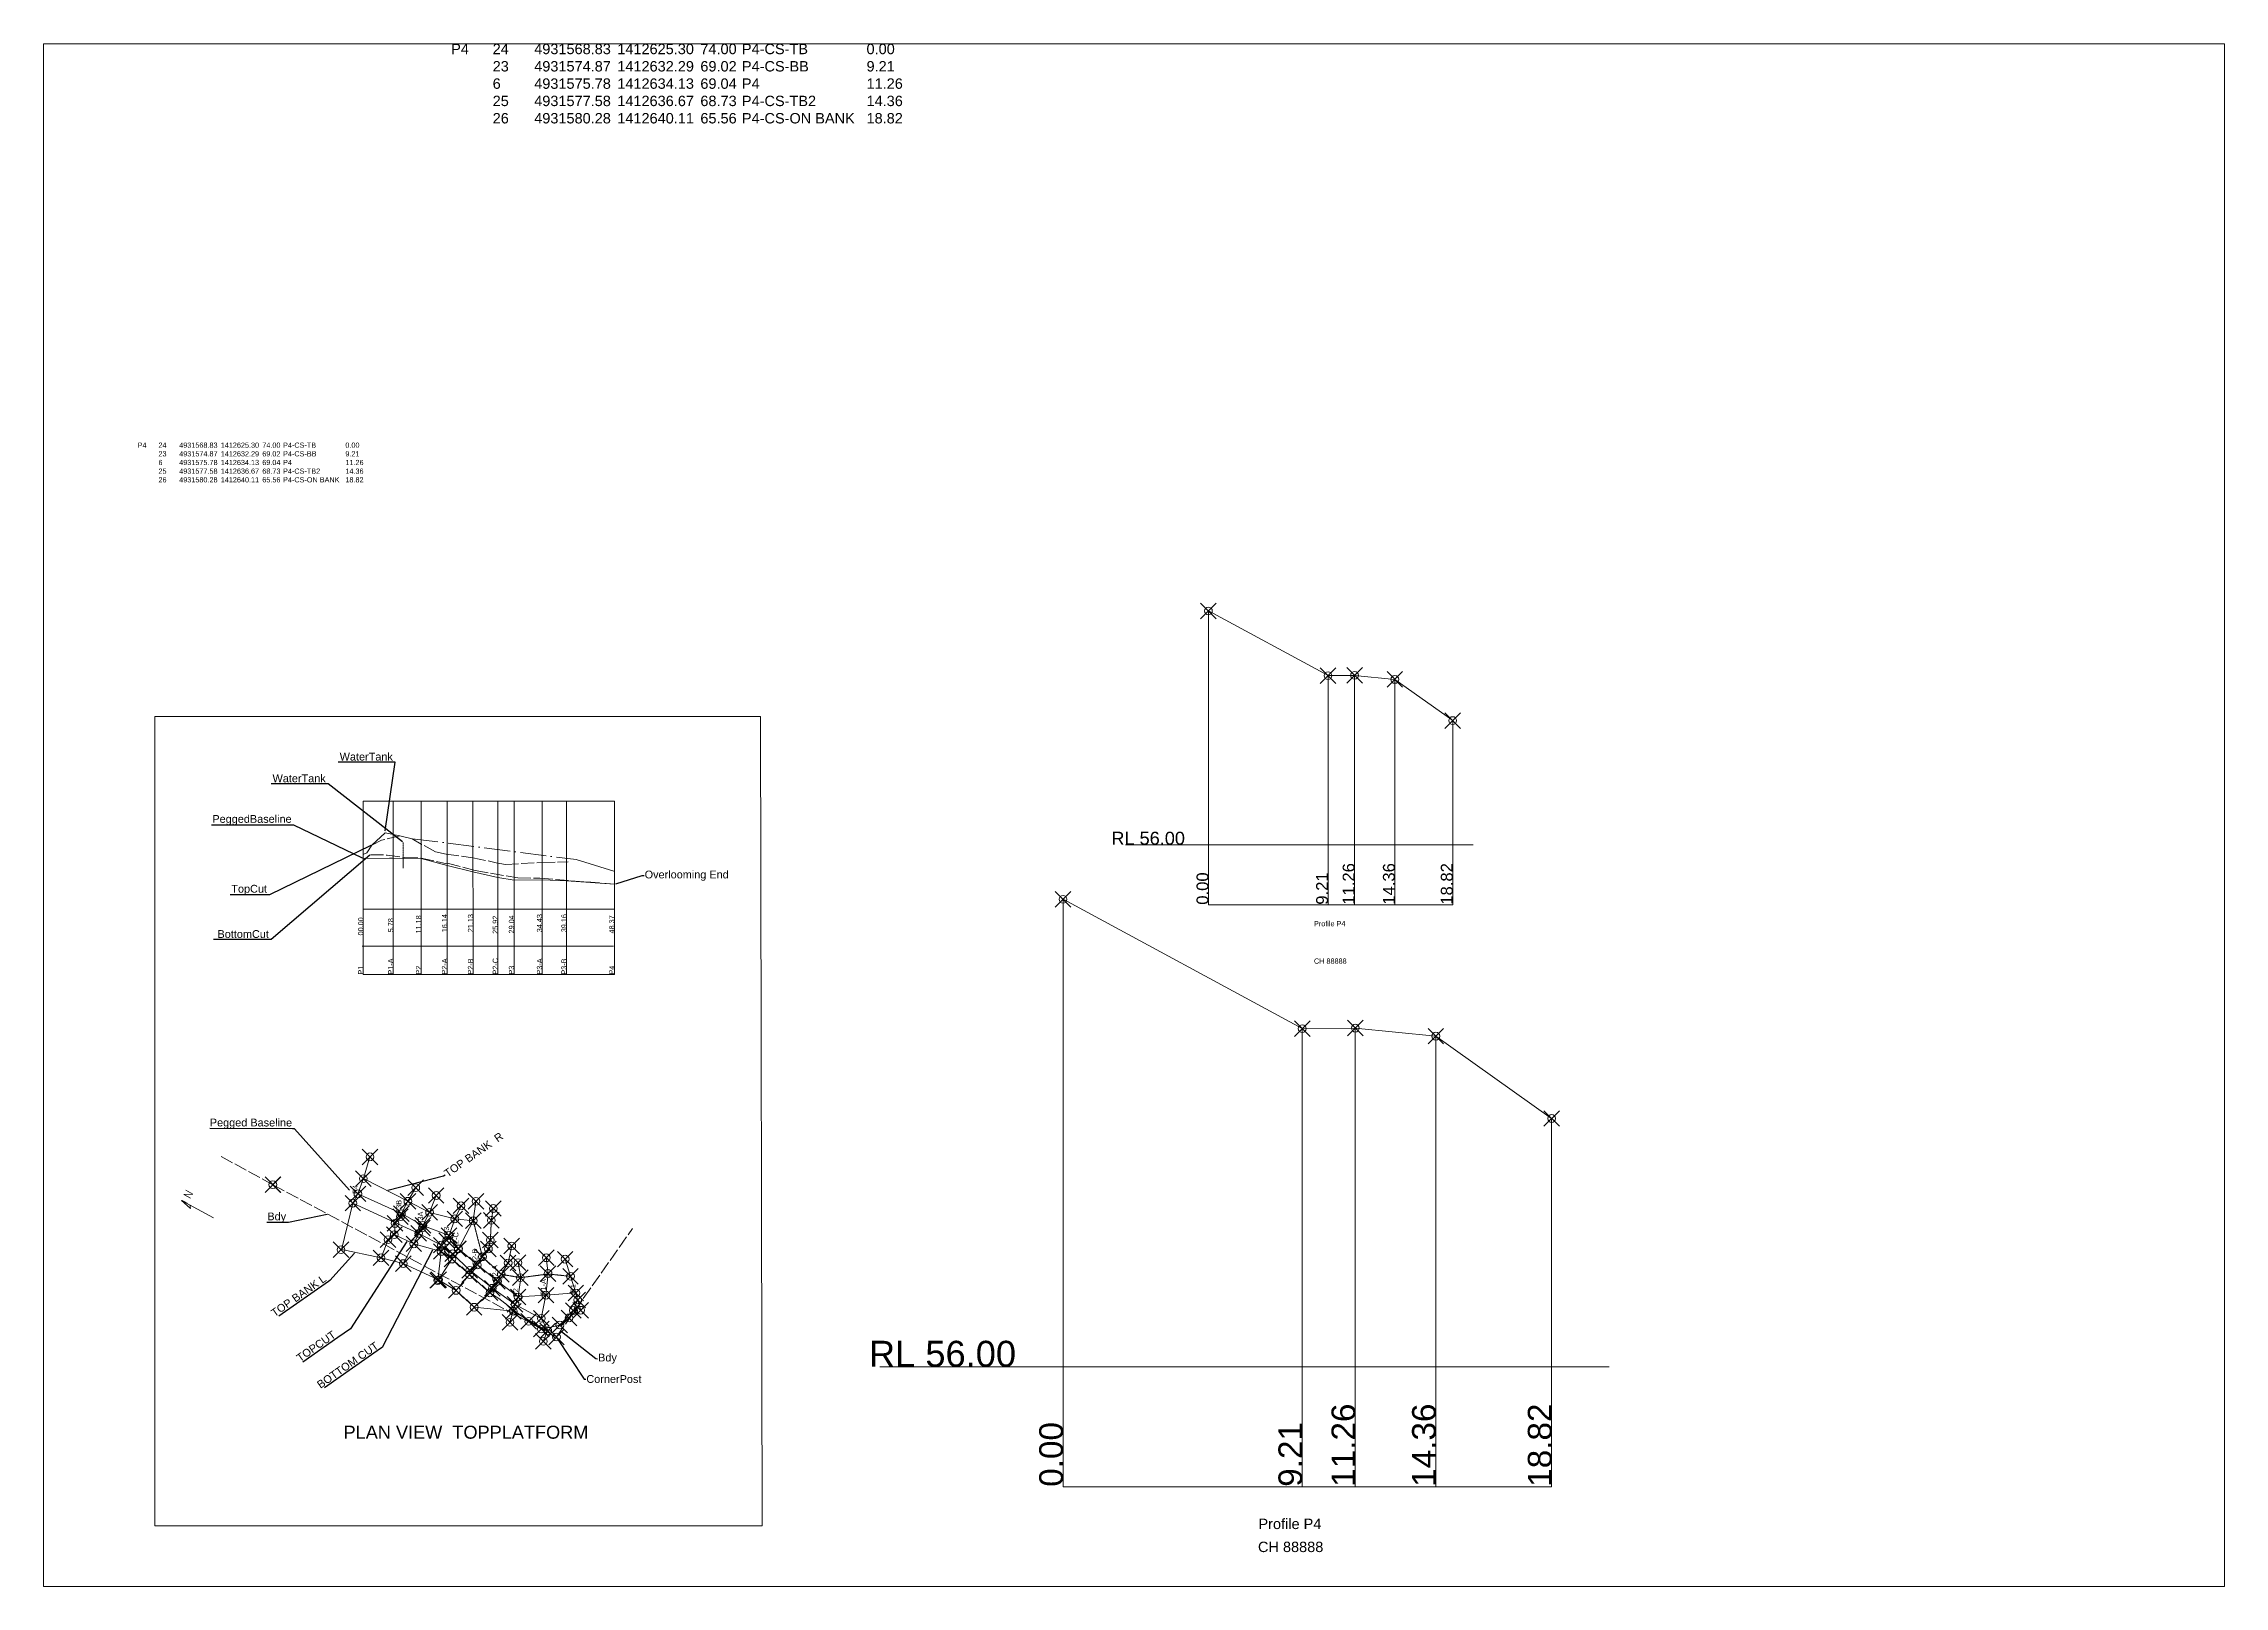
# Model space of a CAD drawing. Extents: x -66621 to 8567886, y -105094 to 8517995.
# Drawn here: x 445598 to 529598, y 8928 to 68334 of the extents above; entities that cross this region are included whole.
import ezdxf
from ezdxf import colors
from ezdxf.entities.mleader import LeaderData, LeaderLine
from ezdxf.math import Vec2, Vec3

# ---------------------------------------------------------------- set-up
doc = ezdxf.new("R2010")
doc.units = 0
doc.header["$MEASUREMENT"] = 0
doc.header["$PDMODE"] = 35
doc.header["$PDSIZE"] = 300
for name, pattern in [('ACAD_ISO02W100', [15, 12, -3]), ('DASHDOT2', [0.7, 0.5, -0.1, 0, -0.1]), ('DASHED', [0.6, 0.5, -0.1]), ('DASHED2', [0.3, 0.25, -0.05])]:
    doc.linetypes.add(name, pattern=pattern)
doc.layers.get('0').update_dxf_attribs({"linetype": 'CONTINUOUS'})
doc.layers.add('Boundary', color=7, linetype='CONTINUOUS')
doc.layers.add('VIEWPORTS', color=7, linetype='CONTINUOUS')
doc.styles.add('Annotative', font='txt.shx', dxfattribs={"height": 200})
doc.styles.add('MtXpl_arial_ttf_shx', font='arial.ttf.shx')
doc.styles.get("Standard").update_dxf_attribs({"font": 'arial.ttf', "height": 200})

msp = doc.modelspace()

# ---------------------------------------------------------------- texts
at = {"linetype": 'Continuous', "lineweight": 0, "style": 'MtXpl_arial_ttf_shx'}
for height, p in [(500, (486726.0996920718, 37486.87955787883)), (1000, (477386.8785175337, 17384.57142390944))]:
    msp.add_text('RL 56.00', height=height, dxfattribs=at).set_placement(p)
for s, height, p in [('0.00', 458.335, (490465.1600117139, 35176.26325944724)), ('9.21', 458.335, (495071.6600117139, 35176.26325944724)), ('11.26', 458.335, (496094.1600117139, 35176.26325944724)), ('14.36', 458.335, (497645.1600117139, 35176.26325944724)), ('18.82', 458.335, (499875.1600117139, 35176.26325944724)), ('0.00', 916.6700000000001, (484864.9991568178, 12763.33882704626)), ('9.21', 916.6700000000001, (494077.9991568178, 12763.33882704623)), ('11.26', 916.6700000000001, (496122.9991568178, 12763.33882704623)), ('14.36', 916.6700000000001, (499224.9991568178, 12763.33882704623)), ('18.82', 916.6700000000001, (503684.9991568178, 12763.3388270462))]:
    msp.add_text(s, height=height, rotation=90, dxfattribs=at).set_placement(p)
at = {"linetype": 'ACAD_ISO02W100', "lineweight": 0}
for s, p in [('P1               00.00', (457911.2499960493, 32486.50078890653)), ('P1-A             5.78', (459065.944027145, 32486.50078890641)), ('P2                11.18', (460138.1492216809, 32486.50078890633)), ('P2-A             16.14', (461139.0575285074, 32486.50078890624)), ('P2-B             21.13', (462140.2090691999, 32486.50078890615)), ('P2-C            25.92', (463095.9253119984, 32486.50078890609)), ('P3                29.04', (463717.9381736688, 32486.50078890604)), ('P3-A             34.43', (464797.9400255511, 32486.50078890595)), ('P3-B             39.16', (465742.4589506197, 32486.50078890586)), ('P4                48.37', (467584.0593418166, 32486.50078890572))]:
    msp.add_text(s, height=200, rotation=90, dxfattribs=at).set_placement(p)
at = {"linetype": 'Continuous', "lineweight": 0}
for s, p in [('P4', (457704.4176846507, 24043.33863983053, -1973.999999999998)), ('P3B', (459380.8251593306, 23281.00670471153, -1845.999999999998)), ('P3A', (460210.1081195791, 22828.89413946477, -1807.999999999998)), ('P3', (461216.6653030266, 22437.42685279762, -1819.999999999999)), ('P2-C', (461576.6990911096, 21930.20336012196, -1716)), ('P2-B', (462307.203797976, 21308.82515554938, -15782)), ('P2-A', (463080.6373814321, 20678.44075542357, -15782)), ('P2', (463876.3515178788, 20068.5399330272, -995.9999999999982)), ('P1-A', (464946.0954960199, 20141.25733921333, -15782)), ('P1', (466098.2527943304, 20225.2904274966, -15782))]:
    msp.add_text(s, height=200, rotation=90, dxfattribs=at).set_placement(p)
at = {"linetype": 'Continuous', "lineweight": 0, "ltscale": 1000, "style": 'Annotative'}
msp.add_text('N', height=300, rotation=61.33980716636768, dxfattribs=at).set_placement((451232.6346159959, 23833.43477954046))
at = {"color": 7, "linetype": 'Continuous', "lineweight": 0, "attachment_point": 1}
for s, width, gutter_width, heights, insert, char_height in [('^IP4^I24^I4931568.83 ^I1412625.30 ^I74.00 ^IP4-CS-TB^I^I0.00 \\P^I^I23^I4931574.87 ^I1412632.29 ^I69.02 ^IP4-CS-BB^I^I9.21 \\P^I^I6^I4931575.78 ^I1412634.13 ^I69.04 ^IP4^I^I^I11.26 \\P^I^I25^I4931577.58 ^I1412636.67 ^I68.73 ^IP4-CS-TB2^I^I14.36 \\P^I^I26^I4931580.28 ^I1412640.11 ^I65.56 ^IP4-CS-ON BANK^I18.82 ', 20462.64667846495, 5000, [0], (459695.845629089, 68328.27753032738), 400), ('^IP4^I24^I4931568.83 ^I1412625.30 ^I74.00 ^IP4-CS-TB^I^I0.00 \\P^I^I23^I4931574.87 ^I1412632.29 ^I69.02 ^IP4-CS-BB^I^I9.21 \\P^I^I6^I4931575.78 ^I1412634.13 ^I69.04 ^IP4^I^I^I11.26 \\P^I^I25^I4931577.58 ^I1412636.67 ^I68.73 ^IP4-CS-TB2^I^I14.36 \\P^I^I26^I4931580.28 ^I1412640.11 ^I65.56 ^IP4-CS-ON BANK^I18.82 ', 11587.57790737366, 2500, [0], (448421.9811991396, 52972.55922696533), 200), ('Profile P4', 4372.300692086166, 6.25, [0], (494530.8702025788, 34546.16344384194), 200), ('CH 88888', 4372.300692086166, 6.25, [0], (494530.8702025788, 33106.20861348341), 200), ('PLAN VIEW  TOPPLATFORM', 12013.22364814593, 200, [40.00000000000001], (457151.6347138761, 15114.7212932421, -15782), 500), ('Profile P4', 8744.601384172332, 12.5, [0], (492393.1639468141, 11535.18725316598), 400), ('CH 88888', 8744.601384172332, 12.5, [0], (492374.320745809, 10648.99675763583), 400)]:
    msp.add_mtext_dynamic_manual_height_columns(s, width=width, gutter_width=gutter_width, heights=heights, dxfattribs=dict(at, insert=insert, char_height=char_height))

# ---------------------------------------------------------------- linework, layer by layer
at = {"color": 7, "linetype": 'Continuous', "lineweight": 0}
for p, q in [((490465.1600117139, 46486.87929131888), (490465.1600117139, 35176.26325944724)), ((490465.1600117139, 46486.87929131888), (490465.1600117139, 35176.26325944724)), ((495071.6600117139, 43996.87929131888), (495071.6600117139, 35176.26325944724)), ((496094.1600117139, 44006.87929131888), (496094.1600117139, 35176.26325944724)), ((497645.1600117139, 43851.87929131888), (497645.1600117139, 35176.26325944724)), ((499875.1600117139, 42266.87929131888), (499875.1600117139, 35176.26325944724)), ((495071.6600117139, 41506.87929131888), (495071.6600117139, 35176.26325944724)), ((496094.1600117139, 41526.87929131888), (496094.1600117139, 35176.26325944724)), ((497645.1600117139, 41216.87929131888), (497645.1600117139, 35176.26325944724)), ((457910.726299, 39166.76608673422), (457911.2499960493, 32486.50078890653)), ((457910.726299, 39166.76608673422), (467584.0593418166, 39166.76608673422)), ((459065.944027145, 39166.76608673422), (459065.944027145, 32486.50078890641)), ((460138.1492216809, 39166.76608673422), (460138.1492216809, 32486.50078890633)), ((461139.0575285074, 39166.76608673422), (461139.0575285074, 32486.50078890624)), ((462136.8903806062, 39166.76608673422), (462140.2090691999, 32486.50078890615)), ((463095.9253119984, 39166.76608673422), (463095.9253119984, 32486.50078890609)), ((463717.9381736688, 39166.76608673422), (463717.9381736688, 32486.50078890604)), ((464797.9400255511, 39166.76608673422), (464797.9400255511, 32486.50078890595)), ((465742.4589506197, 39166.76608673422), (465742.4589506197, 32486.50078890586)), ((467584.0593418166, 39166.76608673422), (467584.0593418166, 32486.50078890572)), ((458752.4585330224, 37946.13734021896), (458234.726299, 37466.13734021896)), ((459794.526299, 37718.13734021896), (459322.966299, 37826.13734021896)), ((499875.1600117139, 35176.26325944724), (499875.1600117139, 38046.87929131888)), ((461098.0667436905, 37126.13734021896), (460695.1262989999, 37218.13734021896)), ((500665.8290671634, 37486.87955787883), (487267.9626537322, 37486.87955787883)), ((466114.726299, 36912.13734021896), (467568.6129159929, 36462.24623839947)), ((484864.9991568178, 35384.57089078956), (484864.9991568178, 12763.33882704626)), ((484864.9991568178, 35384.57089078956), (484864.9991568178, 12763.33882704626)), ((457912.0659218246, 35001.60289060455), (467585.3989646414, 35001.60289060112)), ((490465.1600117139, 35176.26325944724), (499875.1600117139, 35176.26325944724)), ((457870.4909376207, 33578.36607641721), (467543.8239804374, 33578.36607641744)), ((494077.9991568178, 30404.57089078956), (494077.9991568178, 12763.33882704623)), ((496122.9991568178, 30424.57089078956), (496122.9991568178, 12763.33882704623)), ((499224.9991568178, 30114.57089078956), (499224.9991568178, 12763.33882704623)), ((503684.9991568178, 26944.57089078956), (503684.9991568178, 12763.3388270462)), ((494077.9991568178, 25424.57089078955), (494077.9991568178, 12763.33882704623)), ((496122.9991568178, 25464.57089078955), (496122.9991568178, 12763.33882704623)), ((499224.9991568178, 24844.57089078955), (499224.9991568178, 12763.3388270462)), ((503684.9991568178, 12763.3388270462), (503684.9991568178, 18504.57089078955)), ((505899.8907442415, 17384.57142390944), (477806.8156501433, 17384.57142390944)), ((484864.9991568178, 12763.33882704626), (503684.9991568178, 12763.3388270462))]:
    msp.add_line(p, q, dxfattribs=at)
at = {"color": 7, "linetype": 'DASHED2', "lineweight": 0, "ltscale": 2000}
for p, q in [((460142.1262989999, 37512.13734021896), (459794.526299, 37718.13734021896)), ((460695.1262989999, 37218.13734021896), (460142.1262989999, 37512.13734021896))]:
    msp.add_line(p, q, dxfattribs=at)
at = {"color": 7, "linetype": 'Continuous', "lineweight": 0, "ltscale": 1000}
for p, q in [((457911.2499960493, 32486.50078890653), (467584.0593418167, 32486.50078890572)), ((459630.139809668, 23758.32232893695, -1888), (457914.0679172279, 24629.60716189283, -2035.999999999999)), ((460464.990623892, 23329.64049144647, -1866), (459630.139809668, 23758.32232893695, -1888)), ((461436.139368645, 23079.40437149972, -1884), (460464.990623892, 23329.64049144647, -1866)), ((462146.9141757658, 23005.76217181307, -1938), (461436.139368645, 23079.40437149972, -1884))]:
    msp.add_line(p, q, dxfattribs=at)
for points in [[(445598.2976355609, 68328.27753032738), (529598.2976355609, 68328.27753032738), (529598.2976355609, 8928.277530327381), (445598.2976355609, 8928.277530327265)], [(449877.1475034349, 42418.54527858269), (473216.7093217526, 42418.54527858269), (473275.4783123994, 11254.06914759544), (449877.1475034349, 11254.06914759544)]]:
    msp.add_lwpolyline(points, close=True, dxfattribs=at)
at = {"color": 7, "linetype": 'Continuous', "lineweight": 0}
for points in [[(490465.1600117139, 46486.87929131888), (495071.6600117139, 43996.87929131888), (496094.1600117139, 44006.87929131888), (497645.1600117139, 43851.87929131888), (499875.1600117139, 42266.87929131888)], [(457910.726299, 36958.13734021896), (458915.7524262839, 36968.13734021896), (459065.944027145, 36972.13734021896), (460138.1492216809, 36950.13734021905), (461139.0575285074, 36690.13734021896), (462136.8903806062, 36438.13734021896), (463095.9253119983, 36230.13734021896), (463717.9381736688, 36126.13734021896), (464797.9400255511, 36138.13734021896), (465742.4589506201, 36100.13734021992), (467584.0593418166, 35972.13734021896)], [(484864.9991568178, 35384.57089078956), (494077.9991568178, 30404.57089078956), (496122.9991568178, 30424.57089078956), (499224.9991568178, 30114.57089078956), (503684.9991568178, 26944.57089078956)]]:
    msp.add_lwpolyline(points, dxfattribs=at)
at = {"color": 7, "linetype": 'DASHED2', "lineweight": 0, "ltscale": 2000}
for points in [[(459322.966299, 37826.13734021896), (458608.526299, 37660.13734021896), (458234.726299, 37466.13734021896), (458044.726299, 37176.13734021896), (457910.726299, 37113.53734021896)], [(458186.8903242298, 37103.48374507914), (458826.726299, 37088.13734021896), (459510.1262989999, 36990.13734021896)], [(459510.1262989999, 36990.13734021896), (460142.1011116629, 36972.13734021914), (461131.8356301915, 36752.13734021917)], [(461098.0667436905, 37126.13734021896), (462136.8903806063, 36988.13734021896), (463026.889244748, 36794.13734021908), (463391.8163004069, 36726.13734021896), (464797.9262989999, 36802.13734021896), (465798.4233174756, 36822.13734021896)], [(462226.8057706193, 36494.13734021896), (461190.441999604, 36758.13734021896), (461131.930625572, 36751.32180483858)], [(462226.8057706193, 36494.13734021896), (463862.6268143904, 36208.13734021905), (464713.5323528551, 36194.44792236979), (467605.8644352828, 35968.13734021896)]]:
    msp.add_lwpolyline(points, dxfattribs=at)
at = {"color": 7, "linetype": 'DASHDOT2', "lineweight": 0, "ltscale": 2000}
msp.add_lwpolyline([(458752.4585330224, 37946.13734021896), (459322.966299, 37826.13734021896), (459794.526299, 37718.13734021896), (466114.726299, 36912.13734021896)], dxfattribs=at)
at = {"color": 7, "linetype": 'Continuous', "lineweight": 0, "elevation": -15782}
for points in [[(457083.2959373319, 21938.27563521301), (457507.3554152051, 23683.17969998614), (457704.4176846507, 24043.33863983053), (457914.0679172279, 24629.60716189283), (458167.9253986014, 25466.56616879796)], [(464768.4336348099, 19247.78083522731), (463759.0727273321, 19786.21797984219), (462883.7276749536, 20408.7250393342), (462010.1765520002, 21098.4093407364), (461353.7288157763, 21732.5768024062), (460917.2003729779, 22066.60512252427), (460046.3004109043, 22518.8763423229), (457507.3554152051, 23683.17969998614)], [(466098.2527943304, 20225.2904274966), (464946.0954960199, 20141.25733921333), (463872.1512066727, 20072.28099841994), (463077.8519316255, 20678.9319470394), (462307.203797976, 21308.82515554938), (461576.6990911096, 21930.20336012196), (461576.6990911096, 21930.20336012196), (461216.6653030266, 22437.42685279762), (460210.1081195791, 22828.89413946477), (459380.8251593306, 23281.00670471153), (457704.4176846507, 24043.33863983053)], [(458595.2302879893, 21578.54475268906), (458863.8509301343, 22279.34925519525), (459125.9448019989, 22489.72912235156), (459130.351197089, 22902.98184539506), (459346.2678606398, 23166.47377022589), (459380.8251593306, 23281.00670471153), (459630.139809668, 23758.32232893695), (459932.2071696363, 24282.34075424896)], [(459452.5020355512, 21358.44216081404), (459859.5653489455, 22119.5594046566), (460046.3004109043, 22518.8763423229), (460187.5102578815, 22725.17655824946), (460210.1081195791, 22828.89413946477), (460464.990623892, 23329.64049144647), (460720.3460458068, 23979.65095942939)], [(460779.5750607611, 20707.97372531742), (460912.8070592025, 21821.81807476681), (460917.2003729779, 22066.60512252427), (461122.8050575133, 22247.18948975291), (461216.6653030266, 22437.42685279762), (461436.139368645, 23079.40437149972), (461675.4563031124, 23581.45955265017)], [(460813.3238588505, 20736.48720682719), (461328.3576869682, 21531.69796872913), (461353.7288157763, 21732.5768024062), (461576.6990911096, 21930.20336012196), (462146.9141757658, 23005.76217181307), (462251.3549780336, 23752.75087235535)], [(465006.4456069496, 18754.64676298096), (463689.6347300368, 19522.7443291816), (462183.0480459212, 19676.40812879236), (461487.439266207, 20324.6614941692), (460813.3238588505, 20736.48720682719), (459452.5020355512, 21358.44216081404), (458595.2302879893, 21578.54475268906), (457021.9285446971, 21908.06765938198)], [(462790.6850669932, 20231.26779632829), (462004.46222644, 20935.70916709666), (461329.5048160312, 21530.05964802363), (460912.8070592025, 21821.81807476681), (459859.5653489455, 22119.5594046566), (459103.533904521, 22474.02866291089)], [(462183.0480459212, 19676.40812879236), (462790.6850669932, 20231.26779632829), (462883.7276749536, 20408.7250393342), (463080.6373814321, 20678.44075542357), (463228.8856115753, 20940.94115978504), (463490.1657901814, 21380.24591530494), (463630.5001314418, 22037.61512105046)], [(463561.2324143805, 19095.90847628056), (463689.6347300368, 19522.7443291816), (463759.0727273321, 19786.21797984219), (463872.1512066727, 20072.28099841994), (463980.355931703, 20817.28792666089), (463872.7456632187, 21391.76289160061)], [(464844.732808391, 18361.21756281369), (465021.462977236, 18791.18235011294), (464768.4336348099, 19247.78083522731), (464946.0954960199, 20141.25733921333), (465029.717137536, 20973.77125564187), (464960.334241104, 21581.9603821199)], [(466287.0866334182, 19561.57227842209), (466167.5930511463, 19958.88485550563), (466098.2527943304, 20225.2904274966), (465894.3476227843, 20868.68974436782), (465686.1803807518, 21528.63701445726)]]:
    msp.add_lwpolyline(points, dxfattribs=at)
at = {"color": 7, "linetype": 'Continuous', "lineweight": 0}
msp.add_polyline3d([(462790.6850669932, 20231.26779632829, -819.9999999999989), (463135.1167368903, 20018.31046533257, -728.0000000000001), (463777.9484413675, 19518.65918732951, -434.0000000000003), (464280.5130882506, 19135.64903648937, -228.0000000000001), (464772.2532446142, 18837.83765559841, -119.9999999999989), (465482.8358947514, 18991.12267562917, -285.9999999999985), (465837.2013210789, 19266.10111954206, -479.9999999999983), (466006.582975043, 19550.72342249105, -609.9999999999994), (466160.3838307894, 19958.72010964761, -845.999999999998)], dxfattribs=at)
at = {"linetype": 'Continuous', "lineweight": 0}
for p in [(490465.1600117139, 46486.87929131888), (490465.1600117139, 46486.87929131888), (495071.6600117139, 43996.87929131888), (496094.1600117139, 44006.87929131888), (497645.1600117139, 43851.87929131888), (499875.1600117139, 42266.87929131888), (484864.9991568178, 35384.57089078956), (484864.9991568178, 35384.57089078956), (494077.9991568178, 30404.57089078956), (496122.9991568178, 30424.57089078956), (499224.9991568178, 30114.57089078956), (503684.9991568178, 26944.57089078956), (458167.9253986014, 25466.56616879796, -2669.999999999999), (457704.4176846507, 24043.33863983053, -1973.999999999998), (457914.0679172279, 24629.60716189283, -2035.999999999999), (459932.2071696363, 24282.34075424896, -2313.999999999999), (460720.3460458068, 23979.65095942939, -2319.999999999999), (457507.3554152051, 23683.17969998614, -1978), (459346.2678606398, 23166.47377022589, -1853.999999999999), (459380.8251593306, 23281.00670471153, -1845.999999999998), (459630.139809668, 23758.32232893695, -1888), (460464.990623892, 23329.64049144647, -1866), (461675.4563031124, 23581.45955265017, -2295.999999999998), (462251.3549780336, 23752.75087235535, -2422), (462917.9164449755, 23477.24440995431, -2316), (458863.8509301343, 22279.34925519525, -1123.999999999998), (459103.533904521, 22474.02866291089, -1240), (459130.351197089, 22902.98184539506, -1857.999999999998), (460046.3004109043, 22518.8763423229, -1790), (460187.5102578815, 22725.17655824946, -1781.999999999999), (460210.1081195791, 22828.89413946477, -1807.999999999998), (461216.6653030266, 22437.42685279762, -1819.999999999999), (461436.139368645, 23079.40437149972, -1884), (462146.9141757658, 23005.76217181307, -1938), (462807.4714194327, 22264.60353311662, -1953.999999999999), (462843.4231050333, 23022.23370431796, -2022), (457055.0351859867, 21891.79073880194, -981.9999999999993), (458595.2302879893, 21578.54475268906, -684.0000000000003), (459859.5653489455, 22119.5594046566, -1144), (460912.8070592025, 21821.81807476681, -1219.999999999999), (460917.2003729779, 22066.60512252427, -1738), (461122.8050575133, 22247.18948975291, -1778), (461328.3576869682, 21531.69796872913, -1151.999999999998), (461329.5048160312, 21530.05964802363, -1153.999999999999), (461353.7288157763, 21732.5768024062, -1650), (461576.3726451305, 21920.20869003091, -1701.999999999998), (461576.6990911096, 21930.20336012196, -1716), (462501.4867090739, 21620.64906493457, -1513.999999999999), (462731.4892762212, 21923.30203300767, -1644), (463630.5001314418, 22037.61512105046, -1757.999999999998), (464960.334241104, 21581.9603821199, -1072), (465686.1803807518, 21528.63701445726, -1379.999999999998), (459452.5020355512, 21358.44216081404, -631.9999999999993), (460779.5750607611, 20707.97372531742, -531.9999999999993), (460813.3238588505, 20736.48720682719, -543.9999999999998), (462004.46222644, 20935.70916709666, -957.9999999999984), (462010.1765520002, 21098.4093407364, -1451.999999999998), (462307.203797976, 21308.82515554938, -1507.999999999998), (463077.8519316255, 20678.9319470394, -1278), (463080.6373814321, 20678.44075542357, -1256), (463228.8856115753, 20940.94115978504, -1188), (463490.1657901814, 21380.24591530494, -1375.999999999999), (463872.7456632187, 21391.76289160061, -1344), (463961.950108707, 20814.54320471146, -1035.999999999999), (465029.717137536, 20973.77125564187, -1022), (465894.3476227843, 20868.68974436782, -1078), (465894.3476227843, 20868.68974436782, -1078), (461487.439266207, 20324.6614941692, -485.9999999999985), (462790.6850669932, 20231.26779632829, -819.9999999999989), (462883.7276749536, 20408.7250393342, -1194), (463759.0727273321, 19786.21797984219, -973.9999999999981), (463876.3515178788, 20068.5399330272, -995.999999999998), (464946.0954960199, 20141.25733921333, -973.9999999999981), (466098.2527943304, 20225.2904274966, -987.9999999999995), (466167.5930511463, 19958.88485550563, -834.0000000000003), (462183.0480459212, 19676.40812879236, -306.0000000000002), (463561.2324143805, 19095.90847628056, -197.999999999999), (463689.6347300368, 19522.7443291816, -437.9999999999995), (464280.5130882506, 19135.64903648937, -228.0000000000001), (464768.4336348099, 19247.78083522731, -903.9999999999992), (465482.8358947514, 18991.12267562917, -285.9999999999985), (465837.2013210789, 19266.10111954206, -479.9999999999983), (466006.582975043, 19550.72342249105, -609.9999999999994), (466287.0866334182, 19561.57227842209, -625.9999999999991), (464772.2532446142, 18837.83765559841, -119.9999999999989), (464844.732808391, 18361.21756281369, 86.00000000000136), (465016.8846837895, 18767.41422918567, -118.0000000000007)]:
    msp.add_point(p, dxfattribs=at)
at = {"layer": 'Boundary', "color": 7, "linetype": 'DASHED', "lineweight": 0, "ltscale": 1000, "elevation": -15782}
msp.add_lwpolyline([(452434.530037318, 25480.7219311317), (454429.1829112358, 24394.72460741398), (465353.0445090097, 18535.23668525097), (468276.7625428443, 22703.09665969174)], dxfattribs=at)
at = {"layer": 'Boundary', "color": 7, "linetype": 'Continuous', "lineweight": 0}
for p in [(454426.7248208638, 24397.8865360232, -15782), (454429.1829112358, 24394.72460741398, -15782), (465352.5533173291, 18532.4512354558, -15782)]:
    msp.add_point(p, dxfattribs=at)
at = {"layer": 'VIEWPORTS', "color": 7, "linetype": 'ACAD_ISO02W100', "lineweight": 0}
for p, q in [((459452.9804117979, 37576.67990863888), (459452.9804117979, 36588.98991792114)), ((450911.7458946344, 23791.49532406556), (451137.7517328784, 23667.96475084605)), ((451137.7517328784, 23667.96475084605), (450911.7458946344, 23791.49532406556))]:
    msp.add_line(p, q, dxfattribs=at)
at = {"layer": 'VIEWPORTS', "color": 7, "lineweight": 0}
for p, q in [((450911.7458946344, 23791.49532406556), (451261.7788622627, 23481.13306073743)), ((451261.7788622627, 23481.13306073743), (451235.6510985479, 23614.45478467461))]:
    msp.add_line(p, q, dxfattribs=at)
msp.add_lwpolyline([(450911.7458946344, 23791.49532406556), (452136.1642440135, 23122.2511057105)], dxfattribs=at)
at = {"layer": 'VIEWPORTS', "color": 7, "linetype": 'ACAD_ISO02W100', "lineweight": 0}
for points, elevation in [([(461487.439266207, 20324.6614941692), (462004.46222644, 20935.70916709666), (462010.1765520002, 21098.4093407364), (462307.203797976, 21308.82515554938), (462501.4867090739, 21620.64906493457), (462731.4892762212, 21923.30203300767), (462807.4714194327, 22264.60353311662), (462843.4231050333, 23022.23370431796), (462917.9164449755, 23477.24440995431)], -485.9999999999985), ([(463228.8856115753, 20940.94115978504), (462501.4867090739, 21620.64906493457), (462146.9141757658, 23005.76217181307)], -978), ([(465894.3476227843, 20868.68974436782), (465027.9039290098, 20955.71945345128), (463980.355931703, 20817.28792666089), (463228.8856115753, 20940.94115978504)], -1078)]:
    msp.add_lwpolyline(points, dxfattribs=dict(at, elevation=elevation))

msp.set_redraw_order([(e.dxf.handle, doc.entitydb.next_handle()) for e in msp.query("TEXT MTEXT ATTDEF DIMENSION ARC_DIMENSION")])  # texts and dimensions are drawn at this point

# ---------------------------------------------------------------- leaders
at = {"color": 7, "linetype": 'Continuous', "lineweight": 0, "ltscale": 1000}
ml = msp.add_multileader_mtext('Standard', dxfattribs=at)
ml.set_content('WaterTank', color=7, style='MtXpl_arial_ttf_shx')
ml.set_leader_properties()
ml.build(insert=Vec2(0, 0))
ml.multileader.update_dxf_attribs({"text_right_attachment_type": 6, "dogleg_length": 72.00000000000004, "arrow_head_size": 36})
ctx = ml.context
ctx.base_point, ctx.char_height, ctx.arrow_head_size, ctx.landing_gap_size, ctx.plane_origin = Vec3(457013.5209118911, 40876.87254893289), 300, 36, 18, Vec3(460151.3148476235, 39199.05411999256)
ctx.right_attachment, ctx.text_align_type = 6, 2
notes = []
notes.append((ctx, [(0, (1, 1, 0), (459141.0979923822, 40669.32821059728), (-1, 0), 72.00000000000004, [(0, [(458750.9425971281, 37992.30583457174)], 0, [])])]))
ctx.mtext.insert, ctx.mtext.alignment, ctx.mtext.flow_direction = Vec3(459051.0979923822, 41029.32821059728), 3, 5
ml = msp.add_multileader_mtext('Standard', dxfattribs=at)
ml.set_content('WaterTank', color=7, style='MtXpl_arial_ttf_shx')
ml.set_leader_properties()
ml.build(insert=Vec2(0, 0))
ml.multileader.update_dxf_attribs({"text_right_attachment_type": 6, "dogleg_length": 72.00000000000004, "arrow_head_size": 36})
ctx = ml.context
ctx.base_point, ctx.char_height, ctx.arrow_head_size, ctx.landing_gap_size, ctx.plane_origin = Vec3(454427.4388660968, 40040.62303243092), 300, 36, 18, Vec3(457565.2328018292, 38362.8046034906)
ctx.right_attachment, ctx.text_align_type = 6, 2
notes.append((ctx, [(0, (1, 1, 0), (456555.015946588, 39833.07869409531), (-1, 0), 72.00000000000004, [(0, [(459452.9804117979, 37576.67990863888)], 0, [])])]))
ctx.mtext.insert, ctx.mtext.alignment, ctx.mtext.flow_direction = Vec3(456465.015946588, 40193.07869409531), 3, 5
ml = msp.add_multileader_mtext('Standard', dxfattribs=at)
ml.set_content('PeggedBaseline', color=7, style='MtXpl_arial_ttf_shx')
ml.set_leader_properties()
ml.build(insert=Vec2(0, 0))
ml.multileader.update_dxf_attribs({"text_right_attachment_type": 6, "dogleg_length": 72.00000000000004, "arrow_head_size": 36})
ctx = ml.context
ctx.base_point, ctx.char_height, ctx.arrow_head_size, ctx.landing_gap_size, ctx.plane_origin = Vec3(452108.8870048975, 38436.41881615775), 300, 36, 18, Vec3(457509.669591976, 37236.04794770165)
ctx.right_attachment, ctx.text_align_type = 6, 2
notes.append((ctx, [(0, (1, 1, 0), (455241.2389830694, 38242.9331408508), (-1, 0), 72.00000000000004, [(0, [(457910.726299, 36958.13734021896)], 0, [])])]))
ctx.mtext.insert, ctx.mtext.alignment, ctx.mtext.flow_direction = Vec3(455151.2389830694, 38629.90449146472), 3, 5
ml = msp.add_multileader_mtext('Standard', dxfattribs=at)
ml.set_content('BottomCut', color=7, style='MtXpl_arial_ttf_shx')
ml.set_leader_properties()
ml.build(insert=Vec2(0, 0))
ml.multileader.update_dxf_attribs({"text_right_attachment_type": 6, "dogleg_length": 72.00000000000004, "arrow_head_size": 36})
ctx = ml.context
ctx.base_point, ctx.char_height, ctx.arrow_head_size, ctx.landing_gap_size, ctx.plane_origin = Vec3(452277.7047417995, 34045.31772311103), 300, 36, 18, Vec3(457340.6609466489, 36209.40370649655)
ctx.right_attachment, ctx.text_align_type = 6, 2
notes.append((ctx, [(0, (1, 1, 0), (454365.5819587163, 33837.87570401144), (-1, 0), 71.9999999999999, [(0, [(458186.8903242298, 37103.48374507914)], 0, [])])]))
ctx.mtext.insert, ctx.mtext.alignment, ctx.mtext.flow_direction = Vec3(454275.5819587163, 34197.87570401144), 3, 5
ml = msp.add_multileader_mtext('Standard', dxfattribs=at)
ml.set_content('TopCut', color=7, style='MtXpl_arial_ttf_shx')
ml.set_leader_properties()
ml.build(insert=Vec2(0, 0))
ml.multileader.update_dxf_attribs({"text_right_attachment_type": 6, "dogleg_length": 72.00000000000004, "arrow_head_size": 36})
ctx = ml.context
ctx.base_point, ctx.char_height, ctx.arrow_head_size, ctx.landing_gap_size, ctx.plane_origin = Vec3(452844.5302170003, 35749.03820273531), 300, 36, 18, Vec3(457279.5891011072, 34631.21600558143)
ctx.right_attachment, ctx.text_align_type = 6, 2
notes.append((ctx, [(0, (1, 1, 0), (454292.9122088148, 35557.39427367665), (-1, 0), 72.00000000000004, [(0, [(458234.726299, 37466.13734021896)], 0, [])])]))
ctx.mtext.insert, ctx.mtext.alignment, ctx.mtext.flow_direction = Vec3(454202.9122088148, 35940.68213179399), 3, 5
ml = msp.add_multileader_mtext('Standard', dxfattribs=at)
ml.set_content('Overlooming End', color=7, style='MtXpl_arial_ttf_shx')
ml.set_leader_properties()
ml.build(insert=Vec2(0, 0))
ml.multileader.update_dxf_attribs({"text_right_attachment_type": 6, "dogleg_length": 72.00000000000004, "arrow_head_size": 36})
ctx = ml.context
ctx.base_point, ctx.char_height, ctx.arrow_head_size, ctx.landing_gap_size, ctx.plane_origin = Vec3(468731.5456053512, 36296.30790653167), 300, 36, 18, Vec3(473017.9907939389, 38658.1870295502)
ctx.right_attachment = 6
notes.append((ctx, [(1, (1, 1, 0), (468659.5456053512, 36296.30790653167), (1, 0), 72.00000000000004, [(0, [(467605.8644352828, 35968.13734021896)], 0, [])])]))
ctx.mtext.insert, ctx.mtext.flow_direction = Vec3(468749.5456053512, 36489.79358183863), 5
ml = msp.add_multileader_mtext('Standard', dxfattribs=at)
ml.set_content('Pegged Baseline', color=7, style='MtXpl_arial_ttf_shx')
ml.set_leader_properties()
ml.build(insert=Vec2(0, 0))
ml.multileader.update_dxf_attribs({"text_right_attachment_type": 6, "dogleg_length": 0.36, "arrow_head_size": 36})
ctx = ml.context
ctx.base_point, ctx.char_height, ctx.arrow_head_size, ctx.landing_gap_size, ctx.plane_origin, ctx.plane_x_axis, ctx.plane_y_axis = Vec3(452009.96251895, 26747.51063947464, -15782), 300, 36, 18, Vec3(456633.462466042, 26876.27885330058, -15782), Vec3(0.9999989873095776, -0.001423158395794183), Vec3(0.001423158395794183, 0.9999989873095776)
ctx.right_attachment, ctx.text_align_type = 6, 2
notes.append((ctx, [(0, (1, 1, 0), (455258.4751369254, 26549.40161553846, -15782), (-0.9999989873095775, 0.00142315839579421), 72.00000000000001, [(0, [(457399.5560467476, 24158.88544042764, -15782)], 0, [])])]))
ctx.mtext.insert, ctx.mtext.text_direction, ctx.mtext.rotation, ctx.mtext.alignment, ctx.mtext.flow_direction = Vec3(455169.0259495941, 26936.50065852582, -15782), Vec3(0.9999989873095776, -0.001423158395794183), 6.281762148303385, 3, 5
ml = msp.add_multileader_mtext('Standard', dxfattribs=at)
ml.set_content('TOP BANK  R', color=7, style='MtXpl_arial_ttf_shx')
ml.set_leader_properties()
ml.build(insert=Vec2(0, 0))
ml.multileader.update_dxf_attribs({"text_right_attachment_type": 6, "dogleg_length": 72.00000000000001, "arrow_head_size": 36})
ctx = ml.context
ctx.base_point, ctx.char_height, ctx.arrow_head_size, ctx.landing_gap_size, ctx.plane_origin, ctx.plane_x_axis, ctx.plane_y_axis = Vec3(461060.9634065828, 24778.52276815377, -15782), 300, 36, 18, Vec3(461780.808802011, 28975.39969545571, -15782), Vec3(0.8191603710612452, 0.573564544304129), Vec3(-0.573564544304129, 0.8191603710612452)
ctx.right_attachment = 6
notes.append((ctx, [(1, (1, 1, 0), (461001.9838598664, 24737.22612096387, -15782), (0.8191603710612452, 0.573564544304129), 72.00000000000004, [(0, [(458820.1046945094, 24169.59374076329, -15782)], 0, [])])]))
ctx.mtext.insert, ctx.mtext.text_direction, ctx.mtext.rotation, ctx.mtext.flow_direction = Vec3(460988.2064444668, 24913.81638219397, -15782), Vec3(0.8191603710612452, 0.573564544304129), 0.6108507207631165, 5
ml = msp.add_multileader_mtext('Standard', dxfattribs=at)
ml.set_content('Bdy', color=7, style='MtXpl_arial_ttf_shx')
ml.set_leader_properties()
ml.build(insert=Vec2(0, 0))
ml.multileader.update_dxf_attribs({"text_right_attachment_type": 6, "dogleg_length": 72.00000000000001, "arrow_head_size": 36})
ctx = ml.context
ctx.base_point, ctx.char_height, ctx.arrow_head_size, ctx.landing_gap_size, ctx.plane_origin, ctx.plane_x_axis, ctx.plane_y_axis = Vec3(454191.3565289174, 23130.38371545338, -15782), 300, 36, 18, Vec3(456556.9242466046, 23253.41806993268, -15782), Vec3(0.9999989873095776, -0.001423158395794183), Vec3(0.001423158395794183, 0.9999989873095776)
ctx.right_attachment, ctx.text_align_type = 6, 2
notes.append((ctx, [(0, (1, 1, 0), (455028.6155990871, 22935.09237468548, -15782), (-0.9999989873095775, 0.00142315839579421), 72.00000000000001, [(0, [(456556.9242466046, 23253.41806993268, -15782)], 0, [])])]))
ctx.mtext.insert, ctx.mtext.text_direction, ctx.mtext.rotation, ctx.mtext.alignment, ctx.mtext.flow_direction = Vec3(454939.1681591535, 23323.41924726163, -15782), Vec3(0.9999989873095776, -0.001423158395794183), 6.281762148303385, 3, 5
ml = msp.add_multileader_mtext('Standard', dxfattribs=at)
ml.set_content('TOPCUT', color=7, style='MtXpl_arial_ttf_shx')
ml.set_leader_properties()
ml.build(insert=Vec2(0, 0))
ml.multileader.update_dxf_attribs({"text_right_attachment_type": 6, "dogleg_length": 72.00000000000001, "arrow_head_size": 36})
ctx = ml.context
ctx.base_point, ctx.char_height, ctx.arrow_head_size, ctx.landing_gap_size, ctx.plane_origin, ctx.plane_x_axis, ctx.plane_y_axis = Vec3(455384.0950242668, 17678.08938471958, -15782), 300, 36, 18, Vec3(459611.9065364272, 22235.67552154687, -15782), Vec3(0.8191603710612452, 0.573564544304129), Vec3(-0.573564544304129, 0.8191603710612452)
ctx.right_attachment, ctx.text_align_type = 6, 2
notes.append((ctx, [(0, (1, 1, 0), (457420.3395879735, 18850.72665984339, -15782), (-0.8191603710612452, -0.573564544304129), 594.4303059402982, [(0, [(459611.9065364272, 22235.67552154687, -15782)], 0, [])])]))
ctx.mtext.insert, ctx.mtext.text_direction, ctx.mtext.rotation, ctx.mtext.width, ctx.mtext.defined_height, ctx.mtext.alignment, ctx.mtext.flow_direction = Vec3(456712.1777153608, 18794.35608408076, -15782), Vec3(0.8191603710612452, 0.573564544304129), 0.6108507207631165, 1646.029988642827, 730.5312695391949, 3, 5
ml = msp.add_multileader_mtext('Standard', dxfattribs=at)
ml.set_content('BOTTOM CUT', color=7, style='MtXpl_arial_ttf_shx')
ml.set_leader_properties()
ml.build(insert=Vec2(0, 0))
ml.multileader.update_dxf_attribs({"text_right_attachment_type": 6, "dogleg_length": 72.00000000000001, "arrow_head_size": 36})
ctx = ml.context
ctx.base_point, ctx.char_height, ctx.arrow_head_size, ctx.landing_gap_size, ctx.plane_origin, ctx.plane_x_axis, ctx.plane_y_axis = Vec3(456144.4857511506, 16630.87059929176, -15782), 300, 36, 18, Vec3(459881.0560475052, 20145.82630024415, -15782), Vec3(0.8191603710612452, 0.573564544304129), Vec3(-0.573564544304129, 0.8191603710612452)
ctx.right_attachment, ctx.text_align_type = 6, 2
notes.append((ctx, [(0, (1, 1, 0), (458638.7097871134, 18124.17864485922, -15782), (-0.8191603710612452, -0.573564544304129), 72.00000000000004, [(0, [(460592.0554277841, 21912.49148465249, -15782)], 0, [])])]))
ctx.mtext.insert, ctx.mtext.text_direction, ctx.mtext.rotation, ctx.mtext.alignment, ctx.mtext.flow_direction = Vec3(458358.5021177683, 18367.4555694539, -15782), Vec3(0.8191603710612452, 0.573564544304129), 0.6108507207631165, 3, 5
ml = msp.add_multileader_mtext('Standard', dxfattribs=at)
ml.set_content('TOP BANK L', color=7, style='MtXpl_arial_ttf_shx')
ml.set_leader_properties()
ml.build(insert=Vec2(0, 0))
ml.multileader.update_dxf_attribs({"text_right_attachment_type": 6, "dogleg_length": 72.00000000000001, "arrow_head_size": 36})
ctx = ml.context
ctx.base_point, ctx.char_height, ctx.arrow_head_size, ctx.landing_gap_size, ctx.plane_origin, ctx.plane_x_axis, ctx.plane_y_axis = Vec3(454448.303172707, 19439.57530062107, -15782), 300, 36, 18, Vec3(457602.3907321108, 21786.49175187576, -15782), Vec3(0.8191603710612452, 0.573564544304129), Vec3(-0.573564544304129, 0.8191603710612452)
ctx.right_attachment, ctx.text_align_type = 6, 2
notes.append((ctx, [(0, (1, 1, 0), (456624.4208781099, 20710.02487034784, -15782), (-0.8191603710612452, -0.573564544304129), 72.00000000000004, [(0, [(457602.3907321108, 21786.49175187576, -15782)], 0, [])])]))
ctx.mtext.insert, ctx.mtext.text_direction, ctx.mtext.rotation, ctx.mtext.alignment, ctx.mtext.flow_direction = Vec3(456344.2132087649, 20953.30179494253, -15782), Vec3(0.8191603710612452, 0.573564544304129), 0.6108507207631165, 3, 5
ml = msp.add_multileader_mtext('Standard', dxfattribs=at)
ml.set_content('CornerPost', color=7, style='MtXpl_arial_ttf_shx')
ml.set_leader_properties()
ml.build(insert=Vec2(0, 0))
ml.multileader.update_dxf_attribs({"text_right_attachment_type": 6, "dogleg_length": 72.00000000000001, "arrow_head_size": 36})
ctx = ml.context
ctx.base_point, ctx.char_height, ctx.arrow_head_size, ctx.landing_gap_size, ctx.plane_origin, ctx.plane_x_axis, ctx.plane_y_axis = Vec3(466487.1206712957, 16911.83518639825, -15782), 300, 36, 18, Vec3(469400.5800863813, 19911.58871364627, -15782), Vec3(0.9999989873095776, -0.001423158395794183), Vec3(0.001423158395794183, 0.9999989873095776)
ctx.right_attachment = 6
notes.append((ctx, [(1, (1, 1, 0), (466415.1207442094, 16911.93765380274, -15782), (0.9999989873095775, -0.001423158395794182), 72.00000000000004, [(0, [(465352.5533173291, 18532.4512354558, -15782)], 0, [])])]))
ctx.mtext.insert, ctx.mtext.text_direction, ctx.mtext.rotation, ctx.mtext.flow_direction = Vec3(466505.3377672387, 17064.36739595352, -15782), Vec3(0.9999989873095776, -0.001423158395794183), 6.281762148303385, 5
ml = msp.add_multileader_mtext('Standard', dxfattribs=at)
ml.set_content('Bdy', color=7, style='MtXpl_arial_ttf_shx')
ml.set_leader_properties()
ml.build(insert=Vec2(0, 0))
ml.multileader.update_dxf_attribs({"text_right_attachment_type": 6, "dogleg_length": 72.00000000000001, "arrow_head_size": 36})
ctx = ml.context
ctx.base_point, ctx.char_height, ctx.arrow_head_size, ctx.landing_gap_size, ctx.plane_origin, ctx.plane_x_axis, ctx.plane_y_axis = Vec3(466939.3022184249, 17696.42648268243, -15782), 300, 36, 18, Vec3(469519.1174260871, 20360.98476041463, -15782), Vec3(0.9999989873095776, -0.001423158395794183), Vec3(0.001423158395794183, 0.9999989873095776)
ctx.right_attachment = 6
notes.append((ctx, [(1, (1, 1, 0), (466867.3022913386, 17696.52895008693, -15782), (0.9999989873095775, -0.001423158395794182), 72.00000000000004, [(0, [(465518.0990416632, 18770.52756223881, -15782)], 0, [])])]))
ctx.mtext.insert, ctx.mtext.text_direction, ctx.mtext.rotation, ctx.mtext.flow_direction = Vec3(466957.5784346586, 17890.50025999156, -15782), Vec3(0.9999989873095776, -0.001423158395794183), 6.281762148303385, 5
for ctx, leaders in notes:
    for number, flags, end, landing, length, lines in leaders:
        leader = LeaderData()
        leader.index, (leader.has_last_leader_line, leader.has_dogleg_vector, leader.attachment_direction) = number, flags
        leader.last_leader_point, leader.dogleg_vector, leader.dogleg_length = Vec3(end), Vec3(landing), length
        for number, points, colour, breaks in lines:
            line = LeaderLine()
            line.index, line.vertices, line.color, line.breaks = number, Vec3.list(points), colors.encode_raw_color(colour), breaks
            leader.lines.append(line)
        ctx.leaders.append(leader)

doc.saveas('drawing.dxf')
